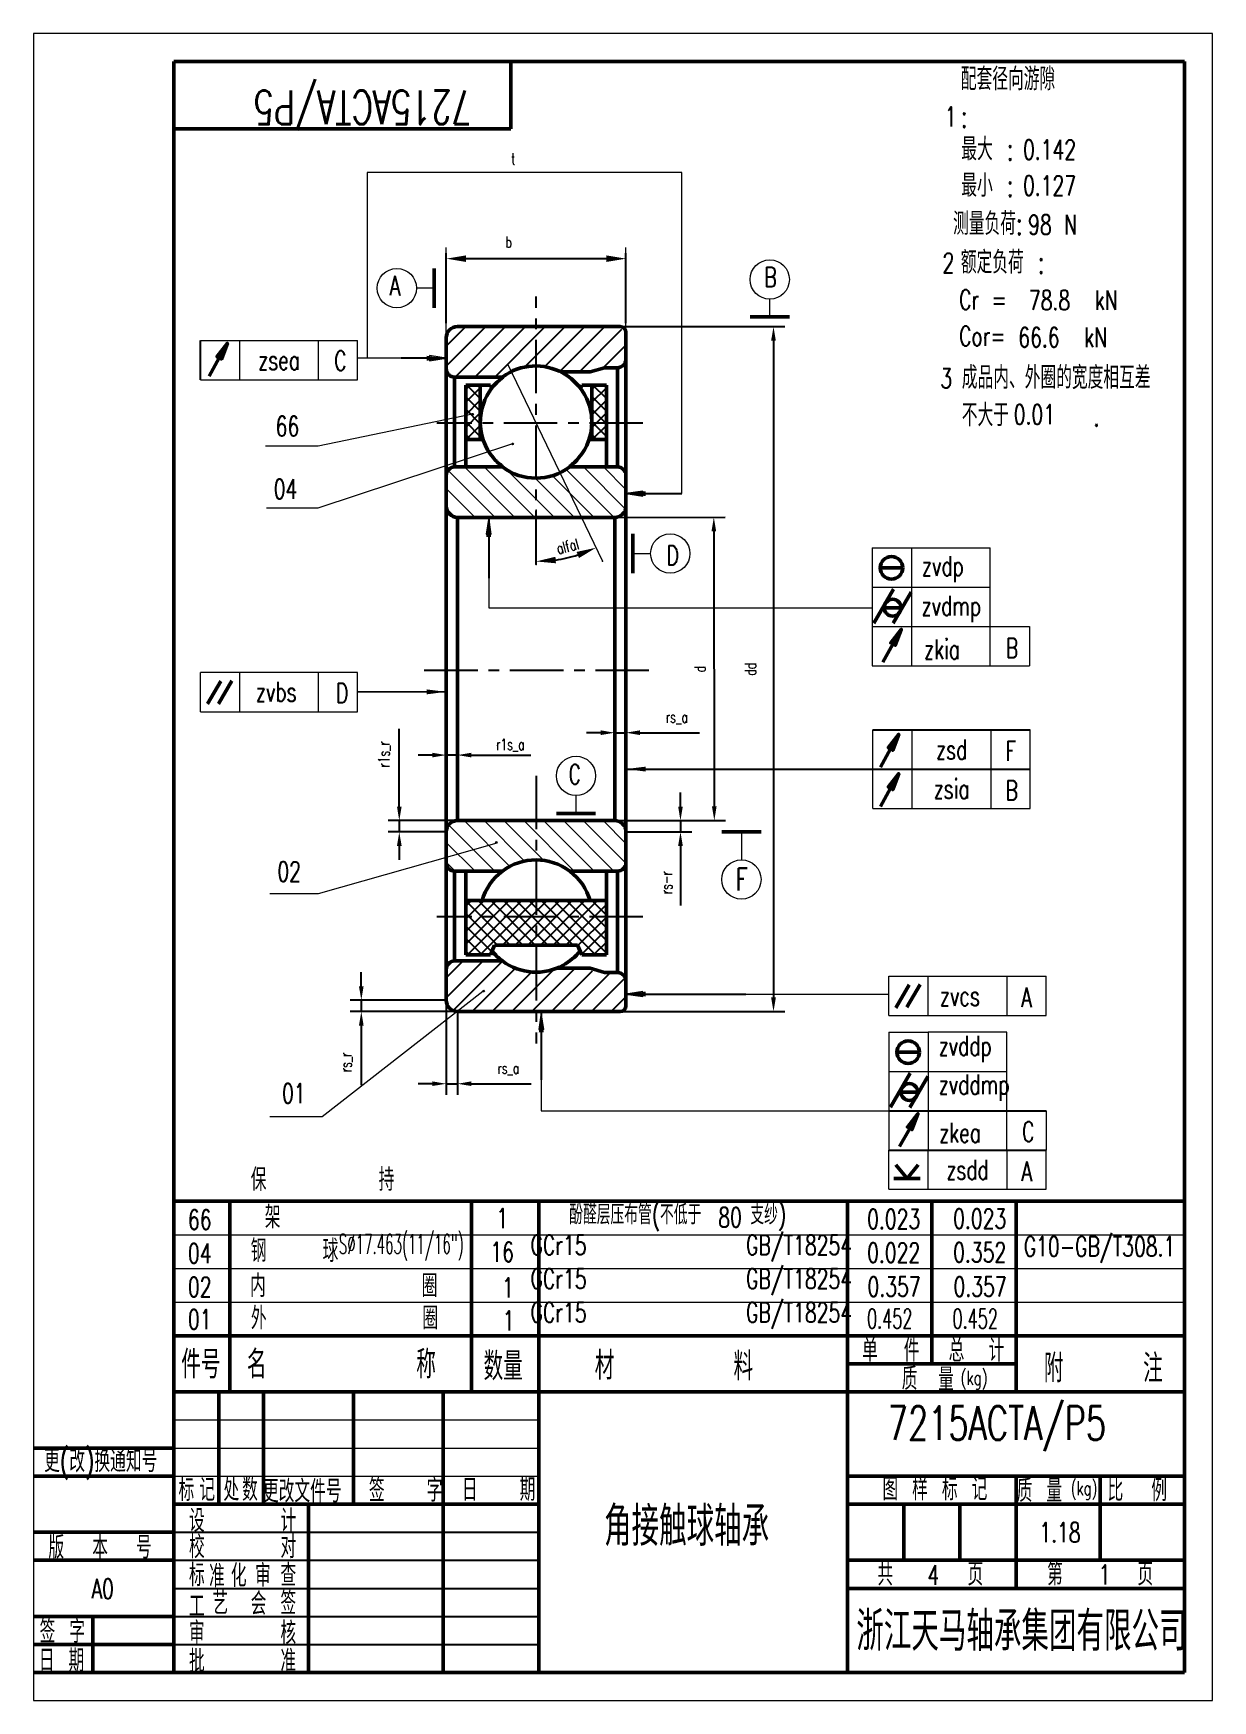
# Model space of a CAD drawing. Header units: millimetres. Extents: x 260 to 24115, y -110 to 18185.
# Drawn here: x 259.8 to 469.8, y -107.5 to 189.5 of the extents above; entities that cross this region are included whole.
import ezdxf
from ezdxf.enums import TextEntityAlignment as Align

# ---------------------------------------------------------------- set-up
doc = ezdxf.new("R2010")
doc.units = ezdxf.units.MM
doc.header["$LTSCALE"] = 0.3
doc.linetypes.add('CENTER', pattern=[50.8, 31.75, -6.35, 6.35, -6.35])
for name, color, linetype, lineweight in [('1', 7, 'Continuous', 50), ('2', 7, 'Continuous', 20), ('8', 7, 'Continuous', 20), ('90', 7, 'Continuous', 20), ('文字', 7, 'Continuous', 15), ('粗实线', 7, 'Continuous', 50), ('细实线', 7, 'Continuous', 20)]:
    doc.layers.add(name, color=color, linetype=linetype, lineweight=lineweight)
doc.layers.add('Bstart', color=7, linetype='Continuous')
doc.styles.add('HC_GBDIM', font='romans', dxfattribs={"width": 0.667, "bigfont": 'gbcbig'})
doc.styles.add('HZ', font='txt.shx', dxfattribs={"width": 0.7, "bigfont": 'HZTXT.shx'})
doc.styles.add('HZ 小', font='txt.shx', dxfattribs={"width": 0.7, "bigfont": 'hztxt.shx'})
doc.styles.get("Standard").update_dxf_attribs({"font": 'SimSun.ttf'})
doc.dimstyles.new('1.1水平线性1：1', dxfattribs={"dimtxt": 3.5, "dimasz": 3.5, "dimexe": 2, "dimexo": 0, "dimgap": 1, "dimtad": 1, "dimdec": 7, "dimdsep": 46, "dimtxsty": 'HZ 小', "dimcen": 0, "dimdle": 7, "dimclre": 256, "dimadec": 3, "dimazin": 2, "dimtfac": 0.514286, "dimtdec": 7, "dimtix": 1, "dimtmove": 0, "dimatfit": 3, "dimfxl": 1, "dimtolj": 1, "dimarcsym": 0})
doc.dimstyles.new('Annotative', dxfattribs={"dimscale": 0, "dimtxt": 2.5, "dimasz": 2.5, "dimexe": 1.25, "dimexo": 0.625, "dimtad": 1, "dimtxsty": 'Standard', "dimcen": 2.5, "dimadec": 0, "dimazin": 0, "dimtfac": 1, "dimtmove": 0, "dimatfit": 3, "dimfxl": 1, "dimarcsym": 0})
doc.dimstyles.new('HC_GBDIM', dxfattribs={"dimtxt": 3.5, "dimasz": 2.5, "dimexe": 2, "dimexo": 0, "dimgap": 1.5, "dimtad": 4, "dimdec": 1, "dimzin": 0, "dimdsep": 46, "dimtxsty": 'HC_GBDIM', "dimcen": 2.5, "dimclrt": 256, "dimadec": 0, "dimazin": 0, "dimtfac": 0.714286, "dimtdec": 1, "dimtmove": 0, "dimatfit": 3, "dimfxl": 1, "dimtzin": 0, "dimlwe": -1, "dimarcsym": 0})
doc.dimstyles.new('HC_GBDIM1', dxfattribs={"dimtxt": 2, "dimasz": 2.5, "dimexe": 2, "dimexo": 0, "dimgap": 1.5, "dimtad": 1, "dimdec": 1, "dimzin": 0, "dimdsep": 46, "dimtxsty": 'HZ', "dimcen": 2.5, "dimadec": 0, "dimazin": 0, "dimtfac": 0.714286, "dimtdec": 1, "dimtmove": 0, "dimatfit": 3, "dimfxl": 1, "dimtzin": 0, "dimlwd": -1, "dimlwe": -1, "dimarcsym": 0})

msp = doc.modelspace()

# ---------------------------------------------------------------- texts
at = {"color": 7, "style": 'HZ', "width": 0.7}
msp.add_text('A0', height=3.5, dxfattribs=at).set_placement((270.15229534, -89.29536029))
at = {"insert": (434.38634791, 123.39252225), "char_height": 3.5, "attachment_point": 1, "style": 'HZ'}
msp.add_mtext('0.01', dxfattribs=at)
at = {"char_height": 3.5, "style": 'HZ'}
for s, insert, width, attachment_point in [('{\\H1.000037x;酚醛层压布管(不低于    支纱)}', (374.54626993, -21.47137821), 77.3503249833, 5), ('GCr15             GB/T18254', (376.97676685, -29.24137821), 57.0348425197, 8), ('GCr15             GB/T18254', (376.97676685, -35.24137821), 57.0348425197, 8), ('GCr15             GB/T18254', (376.97676685, -41.24137821), 57.0348425197, 8)]:
    msp.add_mtext(s, dxfattribs=dict(at, insert=insert, width=width, attachment_point=attachment_point))
at = {"layer": '2', "style": 'HZ 小', "width": 0.7}
msp.add_text('80', height=3.5, dxfattribs=at).set_placement((381.77726994, -23.13954199))
at = {"layer": '2', "attachment_point": 7, "style": 'HZ'}
for s, insert, char_height, width in [('A', (323.26266094, 142.83684338), 3.5, 2.45), ('B', (389.97290811, 144.35086016), 3.5, 2.45), ('C', (313.37418086, 129.46541861), 3.5, 2.45), ('66', (302.94627641, 117.81151909), 3.5, 6.125), ('D', (372.53993163, 94.78404428), 3.5, 2.45), ('B', (432.96253664, 78.27175662), 3.5, 2.45), ('D', (313.69127351, 70.24896949), 3.5, 2.45), ('F', (432.92185066, 59.93061126), 3.5, 2.45), ('C', (355.12411149, 55.80326097), 3.5, 2.45), ('B', (432.92185066, 52.92714165), 3.5, 2.45), ('A', (435.73595707, 16.05584287), 3.5, 2.45), ('C', (435.87106318, -7.8681033), 3.5, 2.45), ('{\\Ftxt,hztxt|c134;A}', (435.74882432, -14.92592092), 3.5, 2.45), ('66', (287.3420585, -23.53142825), 3.5, 6.125), ('04', (287.3420585, -29.53142825), 3.5, 5.5125), ('02', (287.3420585, -35.53643242), 3.5, 5.5125), ('1', (343.26039942, -35.63446943), 3.5, 1.225), ('01', (287.3420585, -41.30910012), 3.5, 4.2875), ('1', (343.40039607, -41.50676195), 3.5, 1.225), ('名', (297.83529923, -50.08426991), 5, 3.844488189), ('件号', (286.14111535, -50.08426991), 5, 9.6732283465), ('称', (327.99398396, -50.08426991), 5, 4.5059055118), ('数量', (339.97339183, -50.4238386), 5, 9.7559055118), ('材', (359.76643669, -50.27088798), 5, 4.5472440945), ('料', (384.49329956, -50.4238386), 5, 4.5472440945), ('附', (439.7567554, -50.76340728), 5, 4.0511811024), ('注', (457.44064321, -50.76340728), 5, 4.6712598425), ('(kg)', (424.91894866, -52.04536209), 2.5, 7.875), ('{\\W0.688541;(kg)}', (444.54097484, -71.70765932), 2.5, 7.74608625), ('角接触球轴承', (361.43507918, -79.96631447), 7, 42.711023622), ('4', (419.00720508, -86.84463049), 3.5, 2.45), ('1', (449.49093682, -86.77972249), 3.5, 1.225)]:
    msp.add_mtext(s, dxfattribs=dict(at, insert=insert, char_height=char_height, width=width))
at = {"layer": '8', "color": 0, "linetype": 'Continuous', "style": 'HZ', "width": 0.7}
msp.add_text('F', height=4, dxfattribs=at).set_placement((384.89270251, 36.81994536))
at = {"layer": '90', "insert": (337.88153426, 181.33859752), "char_height": 6, "width": 9, "attachment_point": 7, "rotation": 180, "style": 'HZ'}
msp.add_mtext('7215ACTA/P5', dxfattribs=at)
at = {"layer": '90', "style": 'HZ'}
for s, insert, char_height, width, attachment_point in [('04', (302.60100525, 106.62362442), 3.5, 5.5125, 7), ('02', (303.26588282, 38.47467495), 3.5, 5.5125, 7), ('01', (304.08475876, -1.04676069), 3.5, 4.2875, 7), ('1', (343.30453087, -23.28538106), 3.5, 1.225, 8), ('0.023', (408.29221684, -23.43903164), 3.5, 14.0875, 7), ('0.023', (423.60683162, -23.37823881), 3.5, 14.0875, 7), ('{\\W0.5;S%%C17.463(11/16")}', (325.30413362, -29.05203735), 3.5, 45.325, 8), ('16', (343.30453087, -29.28538106), 3.5, 3.675, 8), ('0.022', (408.29221684, -29.43903164), 3.5, 14.0875, 7), ('0.352', (423.60683162, -29.37823881), 3.5, 9.8, 7), ('G10-GB/T308.1', (436.17106333, -29.48632741), 3.5, 9.8, 7), ('0.357', (408.36026814, -35.47823881), 3.5, 10.4125, 7), ('0.357', (423.67450626, -35.47823881), 3.5, 10.4125, 7), ('{\\W0.6;0.452}', (408.26558724, -41.17823881), 3.5, 10.4125, 7), ('{\\W0.6;0.452}', (423.49146493, -41.17823881), 3.5, 10.4125, 7), ('7215ACTA/P5', (411.95694035, -63.03133026), 6, 35.7, 7), ('1.18', (438.95304623, -79.26587752), 3.5, 9.8, 7), ('浙江天马轴承集团有限公司', (406.35950781, -98.59833673), 7, 71.3007874016, 7)]:
    msp.add_mtext(s, dxfattribs=dict(at, insert=insert, char_height=char_height, width=width, attachment_point=attachment_point))
at = {"layer": 'Bstart', "style": 'HZ'}
for s, insert, char_height, width, attachment_point in [('{\\Ftxt,hztxt|c0;t}', (344.89725873, 166.18941054), 2, 5.5125, 7), ('{\\Ftxt,hztxt|c0;b}', (343.88890267, 151.35176097), 2, 5.5125, 7), ('zsea', (303.55690484, 131.33395702), 3.5, 14, 5), ('zvdp', (418.03163853, 91.7472), 3.5, 12.25, 7), ('zvdmp', (417.97254693, 84.654), 3.5, 12.25, 7), ('zkia', (418.42051665, 78.07886958), 3.5, 13.475, 7), ('zvbs', (299.43463717, 70.50229786), 3.5, 13.475, 7), ('zsd', (423.32331785, 61.96376319), 3.5, 14, 5), ('zsia', (423.32331785, 54.96029358), 3.5, 14, 5), ('zvcs', (421.22771224, 16.31146655), 3.5, 13.475, 7), ('zvddp', (421.00658424, 6.27756309), 3.5, 13.475, 7), ('zvddmp', (421.03081096, -0.62274448), 3.5, 13.475, 7), ('zkea', (421.09971793, -8.0448317), 3.5, 9.8, 7), ('zsdd', (426.15029152, -12.89276899), 3.5, 14, 5)]:
    msp.add_mtext(s, dxfattribs=dict(at, insert=insert, char_height=char_height, width=width, attachment_point=attachment_point))
at = {"layer": '文字', "style": 'HZ', "width": 0.7}
for s, p in [('更(改)换通知号', (271.80448474, -65.04928638)), ('版  本  号 ', (272.93623848, -79.97137909)), ('签 字', (264.97188498, -94.97137909)), ('日 期', (264.82611759, -100.15967632))]:
    msp.add_text(s, height=4, dxfattribs=at).set_placement(p, align=Align.MIDDLE)
at = {"layer": '文字', "color": 1, "attachment_point": 7, "style": 'HZ'}
for s, insert, char_height, width in [('配套径向游隙 :', (424.9744831, 172.73155384), 4, 18.5527559055), ('1', (422.11444223, 172.9369159), 3.5, 1.225), ('最大 :', (425.05436015, 166.89388589), 4, 10.1527559055), ('0.142', (436.04012942, 167.06096487), 3.5, 11.6375), ('最小 :', (425.05436015, 160.41769541), 4, 10.1527559055), ('0.127', (436.04012942, 160.66680834), 3.5, 14.0875), ('测量负荷:', (423.58606325, 153.62563218), 4, 18.6188976378), ('98 N', (436.95388899, 153.71368559), 3.5, 14.0875), ('2', (421.71444223, 146.8844107), 3.5, 2.45), ('额定负荷 :', (424.9744831, 146.71853324), 4, 18.6188976378), ('Cr =', (424.65471126, 140.3374642), 3.5, 11.6519685039), ('   78.8  kN', (430.5336001, 140.25000195), 3.5, 26.4098425197), ('Cor=', (424.65471126, 133.86127373), 3.5, 13.475), ('66.6  kN', (435.198581, 133.64575969), 3.5, 20.8539370079), ('3', (421.3112154, 126.32374185), 3.5, 2.45)]:
    msp.add_mtext(s, dxfattribs=dict(at, insert=insert, char_height=char_height, width=width))
at = {"layer": '文字', "char_height": 4, "style": 'HZ'}
for s, insert, width, attachment_point in [('成品内、外圈的宽度相互差\\P不大于      .', (425.14775454, 119.53724505), 38.0906398386, 7), ('保        持         架', (298.52584154, -23.33483586), 43.7858267717, 7), ('钢    球', (298.52584154, -29.33483586), 16.1716535433, 7), ('内', (298.40574722, -35.5721765), 2.7448818898, 7), ('圈', (328.96975026, -35.5721765), 2.9433070866, 7), ('外', (298.55586511, -41.3448442), 3.5385826772, 7), ('圈', (329.08984458, -41.3448442), 2.9433070866, 7), ('单', (407.39133764, -47.09310409), 3.737007874, 7), ('件', (414.80716156, -47.09310409), 3.6377952756, 7), ('总', (422.79343348, -47.09310409), 3.2409448819, 7), ('计', (429.9240334, -47.09310409), 3.505511811, 7), ('质', (414.44481381, -52.1235026), 3.3732283465, 7), ('量', (420.9258127, -52.23073482), 3.5385826772, 7), ('标', (285.66073809, -71.91370021), 3.8692913386, 7), ('记', (289.36865005, -71.91370021), 3.3732283465, 7), ('处', (293.6620218, -71.91370021), 3.505511811, 7), ('数', (296.97962724, -71.91370021), 3.6708661417, 7), ('更改文件号', (300.69843131, -72.18450581), 20.305511811, 7), ('签   字', (319.56730348, -72.01583345), 13.8897637795, 7), ('日   期', (336.11589573, -71.91370021), 13.1952755906, 7), ('图 样 标 记', (420.34904196, -69.79199508), 22.0913385827, 5), ('质 量', (434.91128229, -72.08573976), 9.788976378, 7), ('比  例', (451.09623838, -71.95845977), 11.5748031496, 7), ('比  例', (451.09623838, -71.95845977), 11.5748031496, 7), ('设   ', (288.92233801, -75.42074763), 3.9023622047, 5), (' 计', (303.96288505, -75.42074763), 5.9527559055, 5), ('校   ', (288.92233801, -80.10029544), 3.968503937, 5), (' 对', (303.96288505, -80.10029544), 6.0850393701, 5), ('标   ', (288.92233801, -85.10029544), 4.0346456693, 5), ('准', (292.50609803, -85.28926032), 3.4393700787, 5), ('化', (296.377218, -85.2012492), 3.4393700787, 5), ('审', (300.69232934, -85.19339082), 3.1748031496, 5), (' 查', (303.96288505, -85.10029544), 5.9527559055, 5), ('共', (411.51773724, -84.97257444), 3.6047244094, 5), ('页', (427.55389536, -84.97724962), 3.1086614173, 5), ('第', (441.73506426, -84.95339034), 3.5385826772, 5), ('页', (457.82172528, -84.95280806), 3.1086614173, 5), ('工   ', (288.92233801, -90.6613479), 3.7700787402, 5), ('艺', (293.09382961, -90.12896003), 3.1086614173, 5), ('会', (299.91610609, -90.19339082), 3.7700787402, 5), (' 签', (303.96288505, -90.10029544), 5.9858267717, 5), ('审   ', (288.92233801, -95.42074763), 3.7039370079, 5), (' 核', (303.96288505, -95.42074763), 5.9858267717, 5), ('批   ', (288.92233801, -100.42074763), 3.8362204724, 5), (' 准', (303.96288505, -100.42074763), 5.9527559055, 5)]:
    msp.add_mtext(s, dxfattribs=dict(at, insert=insert, width=width, attachment_point=attachment_point))

# ---------------------------------------------------------------- blocks, each defined once
blk = doc.blocks.new('BLK', base_point=(1, 0))
for points in [[(0, 0), (1, 0), (0, 0.15), (0, -0.15), (1, 0)], [(0, 0.07), (0.5, 0), (0, -0.07)]]:
    blk.add_lwpolyline(points)
blk = doc.blocks.new('JZ')
at = {"layer": '1'}
blk.add_line((0.27, 0.13), (7.27, 0.13), dxfattribs=at)
at = {"layer": '2'}
blk.add_line((3.77, 0.13), (3.77, 3.3), dxfattribs=at)
blk.add_circle((3.77, 6.8), 3.5, dxfattribs=at)
blk = doc.blocks.new('*X3')
at = {"color": 0}
for p, q in [((205.21, 109.45), (196.82, 117.85)), ((208.75, 109.45), (199.75, 118.45)), ((212.29, 109.45), (203.29, 118.45)), ((215.82, 109.45), (207.43, 117.84)), ((219.36, 109.45), (212.36, 116.45)), ((222.89, 109.45), (215.45, 116.89)), ((226.43, 109.45), (217.87, 118)), ((228.46, 110.95), (220.96, 118.45)), ((228.52, 114.43), (224.5, 118.45)), ((201.68, 109.45), (196.52, 114.61)), ((198.1, 109.49), (196.56, 111.03))]:
    blk.add_line(p, q, dxfattribs=at)
blk = doc.blocks.new('*X4')
at = {"color": 0}
for p, q in [((207.87, 57.3), (199.72, 65.45)), ((210.47, 58.23), (203.25, 65.45)), ((213.88, 58.35), (206.79, 65.45)), ((219.32, 56.45), (210.32, 65.45)), ((222.86, 56.45), (213.86, 65.45)), ((226.39, 56.45), (217.39, 65.45)), ((228.52, 57.86), (220.93, 65.45)), ((228.52, 61.39), (224.47, 65.45)), ((205.18, 56.45), (196.95, 64.68)), ((201.65, 56.45), (196.52, 61.57)), ((198.11, 56.45), (196.52, 58.04))]:
    blk.add_line(p, q, dxfattribs=at)
blk = doc.blocks.new('*D24')
at = {"layer": 'Bstart', "color": 0, "linetype": 'Continuous', "lineweight": -2, "transparency": 16777216}
blk.add_arc((349.33, 120.07), 24.61, 278.1564, 287.5517, dxfattribs=at)
at = {"layer": 'Bstart', "color": 0, "transparency": 16777216}
for points in [[(352.78, 96.29), (352.86, 95.13), (349.33, 95.46)], [(356.97, 96.06), (356.54, 97.15), (360.01, 97.9)]]:
    blk.add_solid(points, dxfattribs=at)
at = {"layer": 'Defpoints', "color": 0, "transparency": 16777216}
for p in [(344.29, 130.55), (349.33, 103.29), (353, 95.73), (361.15, 95.52), (349.33, 94.93)]:
    blk.add_point(p, dxfattribs=at)
at = {"layer": 'Bstart', "color": 0, "transparency": 16777216, "insert": (354.93, 98.16), "char_height": 2, "attachment_point": 5, "rotation": 14.3415, "style": 'HZ'}
blk.add_mtext('{\\Ftxt,hztxt|c134;alfal}', dxfattribs=at)
blk = doc.blocks.new('*X5')
at = {"linetype": 'Continuous'}
blk.add_hatch(color=256, dxfattribs=at).paths.add_polyline_path([(18363.99, -2403.84), (18360.49, -2404.29), (18360.49, -2403.41)], flags=0)
blk.add_line((18363.99, -2403.84), (18348.21, -2403.9), dxfattribs=at)
blk.add_line((18348.21, -2403.9), (18348.21, -2403.9))
blk = doc.blocks.new('*X6')
at = {"linetype": 'Continuous'}
blk.add_hatch(color=256, dxfattribs=at).paths.add_polyline_path([(18395.99, -2417.6), (18399.49, -2417.17), (18399.49, -2418.04)], flags=0)
blk.add_line((18395.99, -2417.6), (18439.98, -2417.6), dxfattribs=at)
blk.add_line((18439.98, -2417.6), (18439.98, -2417.6))
blk = doc.blocks.new('*X7')
at = {"linetype": 'Continuous'}
blk.add_hatch(color=256, dxfattribs=at).paths.add_polyline_path([(18380.91, -2461.01), (18381.34, -2464.51), (18380.47, -2464.51)], flags=0)
blk.add_line((18380.91, -2461.01), (18380.91, -2472.97), dxfattribs=at)
blk.add_line((18380.91, -2472.97), (18380.91, -2472.97))
blk = doc.blocks.new('*X8')
at = {"linetype": 'Continuous'}
blk.add_hatch(color=256, dxfattribs=at).paths.add_polyline_path([(18363.99, -2344.43), (18360.49, -2344.86), (18360.49, -2343.98)], flags=0)
blk.add_line((18363.99, -2344.43), (18355.97, -2344.41), dxfattribs=at)
blk.add_line((18355.97, -2344.41), (18355.97, -2344.41))
blk = doc.blocks.new('*X9')
at = {"linetype": 'Continuous'}
blk.add_hatch(color=256, dxfattribs=at).paths.add_polyline_path([(18371.55, -2372.78), (18371.99, -2376.28), (18371.11, -2376.28)], flags=0)
blk.add_line((18371.55, -2372.78), (18371.55, -2383.58), dxfattribs=at)
blk.add_line((18371.55, -2383.58), (18371.55, -2383.58))
blk = doc.blocks.new('*X10')
at = {"linetype": 'Continuous'}
blk.add_hatch(color=256, dxfattribs=at).paths.add_polyline_path([(18395.99, -2368.53), (18399.49, -2368.1), (18399.49, -2368.97)], flags=0)
blk.add_line((18395.99, -2368.53), (18405.92, -2368.53), dxfattribs=at)
blk.add_line((18405.92, -2368.53), (18405.92, -2368.53))
blk = doc.blocks.new('*X11')
at = {"linetype": 'Continuous'}
blk.add_hatch(color=256, dxfattribs=at).paths.add_polyline_path([(18395.99, -2342.61), (18399.49, -2342.18), (18399.49, -2343.05)], flags=0)
blk.add_line((18395.99, -2342.61), (18417.35, -2342.61), dxfattribs=at)
blk.add_line((18417.35, -2342.61), (18417.35, -2342.61))
blk = doc.blocks.new('*D40')
at = {"layer": 'Bstart', "color": 0, "transparency": 16777216}
for p, q in [((363.24, 103.29), (382.98, 103.33)), ((363.33, 49.29), (383.07, 49.33))]:
    blk.add_line(p, q, dxfattribs=at)
at = {"layer": 'Bstart', "color": 0, "lineweight": -2, "transparency": 16777216}
blk.add_line((380.98, 100.82), (381.07, 51.82), dxfattribs=at)
at = {"layer": 'Bstart', "color": 0, "transparency": 16777216}
for points in [[(381.4, 100.82), (380.57, 100.82), (380.98, 103.32)], [(381.48, 51.82), (380.65, 51.82), (381.07, 49.32)]]:
    blk.add_solid(points, dxfattribs=at)
at = {"layer": 'Defpoints', "color": 0, "transparency": 16777216}
for p in [(363.24, 103.29), (363.33, 49.29), (381.07, 49.32)]:
    blk.add_point(p, dxfattribs=at)
at = {"layer": 'Bstart', "transparency": 16777216, "insert": (378.52, 76.32), "char_height": 2, "attachment_point": 5, "rotation": 90.0976, "style": 'HZ'}
blk.add_mtext('d', dxfattribs=at)
blk = doc.blocks.new('*D41')
at = {"layer": 'Bstart', "color": 0, "transparency": 16777216}
for p, q in [((364.33, 137.29), (393.61, 137.29)), ((364.33, 15.29), (393.61, 15.29))]:
    blk.add_line(p, q, dxfattribs=at)
at = {"layer": 'Bstart', "color": 0, "lineweight": -2, "transparency": 16777216}
blk.add_line((391.61, 134.79), (391.61, 17.79), dxfattribs=at)
at = {"layer": 'Bstart', "color": 0, "transparency": 16777216}
for points in [[(392.03, 134.79), (391.19, 134.79), (391.61, 137.29)], [(391.19, 17.79), (392.03, 17.79), (391.61, 15.29)]]:
    blk.add_solid(points, dxfattribs=at)
at = {"layer": 'Defpoints', "color": 0, "transparency": 16777216}
for p in [(364.33, 137.29), (364.33, 15.29), (391.61, 15.29)]:
    blk.add_point(p, dxfattribs=at)
at = {"layer": 'Bstart', "transparency": 16777216, "insert": (387.53, 76.29), "char_height": 2, "attachment_point": 5, "rotation": 90, "style": 'HZ'}
blk.add_mtext('dd', dxfattribs=at)
blk = doc.blocks.new('*D42')
at = {"layer": 'Bstart', "color": 0, "lineweight": -2, "transparency": 16777216}
for p, q in [((330.83, 60.96), (328.33, 60.96)), ((333.33, 61.59), (333.33, 62.21)), ((335.33, 60.96), (333.33, 60.96)), ((335.33, 61.59), (335.33, 62.21)), ((337.83, 60.96), (348.41, 60.96))]:
    blk.add_line(p, q, dxfattribs=at)
at = {"layer": 'Bstart', "color": 0, "transparency": 16777216}
for points in [[(330.83, 60.55), (330.83, 61.38), (333.33, 60.96)], [(337.83, 61.38), (337.83, 60.55), (335.33, 60.96)]]:
    blk.add_solid(points, dxfattribs=at)
at = {"layer": 'Defpoints', "color": 0, "transparency": 16777216}
for p in [(333.33, 60.96), (333.33, 60.96), (335.33, 60.96)]:
    blk.add_point(p, dxfattribs=at)
at = {"layer": 'Bstart', "color": 0, "transparency": 16777216, "insert": (344.75, 62.76), "char_height": 2, "attachment_point": 5, "style": 'HZ'}
blk.add_mtext('{\\Ftxt,hztxt|c134;r1s_a}', dxfattribs=at)
blk = doc.blocks.new('*D43')
at = {"layer": 'Bstart', "color": 0, "transparency": 16777216}
for p, q in [((324.97, 51.79), (324.97, 65.63)), ((335.33, 49.29), (322.97, 49.29)), ((324.97, 49.29), (324.97, 47.29)), ((333.33, 47.29), (322.97, 47.29)), ((324.97, 44.79), (324.97, 42.29))]:
    blk.add_line(p, q, dxfattribs=at)
for points in [[(324.56, 51.79), (325.39, 51.79), (324.97, 49.29)], [(325.39, 44.79), (324.56, 44.79), (324.97, 47.29)]]:
    blk.add_solid(points, dxfattribs=at)
at = {"layer": 'Defpoints', "color": 0, "transparency": 16777216}
for p in [(335.33, 49.29), (324.97, 47.29), (333.33, 47.29)]:
    blk.add_point(p, dxfattribs=at)
at = {"layer": 'Bstart', "color": 0, "transparency": 16777216, "insert": (322.31, 61.1), "char_height": 2, "attachment_point": 5, "rotation": 90, "style": 'HZ'}
blk.add_mtext('{\\Ftxt,hztxt|c134;r1s_r}', dxfattribs=at)
blk = doc.blocks.new('*D44')
at = {"layer": 'Bstart', "color": 0, "transparency": 16777216}
for p, q in [((333.33, 17.29), (333.33, 0.42)), ((335.33, 15.29), (335.33, 0.42)), ((330.83, 2.42), (328.33, 2.42)), ((333.33, 2.42), (335.33, 2.42)), ((337.83, 2.42), (348.46, 2.42))]:
    blk.add_line(p, q, dxfattribs=at)
for points in [[(330.83, 2.01), (330.83, 2.84), (333.33, 2.42)], [(337.83, 2.84), (337.83, 2.01), (335.33, 2.42)]]:
    blk.add_solid(points, dxfattribs=at)
at = {"layer": 'Defpoints', "color": 0, "transparency": 16777216}
for p in [(333.33, 17.29), (335.33, 15.29), (335.33, 2.42)]:
    blk.add_point(p, dxfattribs=at)
at = {"layer": 'Bstart', "color": 0, "transparency": 16777216, "insert": (344.4, 5.09), "char_height": 2, "attachment_point": 5, "style": 'HZ'}
blk.add_mtext('{\\Ftxt,hztxt|c134;rs_a}', dxfattribs=at)
blk = doc.blocks.new('*D45')
at = {"layer": 'Bstart', "color": 0, "transparency": 16777216}
for p, q in [((318.21, 19.79), (318.21, 22.29)), ((333.33, 17.29), (316.21, 17.29)), ((335.32, 15.29), (316.21, 15.29)), ((318.21, 17.29), (318.21, 15.29)), ((318.21, 12.79), (318.21, 2.16))]:
    blk.add_line(p, q, dxfattribs=at)
for points in [[(317.79, 19.79), (318.62, 19.79), (318.21, 17.29)], [(318.62, 12.79), (317.79, 12.79), (318.21, 15.29)]]:
    blk.add_solid(points, dxfattribs=at)
at = {"layer": 'Defpoints', "color": 0, "transparency": 16777216}
for p in [(318.21, 15.29), (333.33, 17.29), (335.32, 15.29)]:
    blk.add_point(p, dxfattribs=at)
at = {"layer": 'Bstart', "color": 0, "transparency": 16777216, "insert": (315.54, 6.23), "char_height": 2, "attachment_point": 5, "rotation": 90, "style": 'HZ'}
blk.add_mtext('{\\Ftxt,hztxt|c134;rs_r}', dxfattribs=at)
blk = doc.blocks.new('*D46')
at = {"layer": 'Bstart', "color": 0, "transparency": 16777216}
for p, q in [((360.83, 64.95), (358.33, 64.95)), ((363.33, 64.95), (363.33, 62.95)), ((363.33, 64.95), (365.33, 64.95)), ((365.33, 64.95), (365.33, 62.95)), ((367.83, 64.95), (378.46, 64.95))]:
    blk.add_line(p, q, dxfattribs=at)
for points in [[(360.83, 64.53), (360.83, 65.37), (363.33, 64.95)], [(367.83, 65.37), (367.83, 64.53), (365.33, 64.95)]]:
    blk.add_solid(points, dxfattribs=at)
at = {"layer": 'Defpoints', "color": 0, "transparency": 16777216}
for p in [(363.33, 64.95), (365.33, 64.95), (365.33, 64.95)]:
    blk.add_point(p, dxfattribs=at)
at = {"layer": 'Bstart', "color": 0, "transparency": 16777216, "insert": (374.4, 67.62), "char_height": 2, "attachment_point": 5, "style": 'HZ'}
blk.add_mtext('{\\Ftxt,hztxt|c134;rs_a}', dxfattribs=at)
blk = doc.blocks.new('*D47')
at = {"layer": 'Bstart', "color": 0, "transparency": 16777216}
for p, q in [((375.04, 51.79), (375.04, 54.29)), ((363.33, 49.29), (377.04, 49.29)), ((375.04, 49.29), (375.04, 47.29)), ((365.33, 47.29), (377.04, 47.29)), ((375.04, 44.79), (375.04, 34.16))]:
    blk.add_line(p, q, dxfattribs=at)
for points in [[(374.63, 51.79), (375.46, 51.79), (375.04, 49.29)], [(375.46, 44.79), (374.63, 44.79), (375.04, 47.29)]]:
    blk.add_solid(points, dxfattribs=at)
at = {"layer": 'Defpoints', "color": 0, "transparency": 16777216}
for p in [(363.33, 49.29), (365.33, 47.29), (375.04, 47.29)]:
    blk.add_point(p, dxfattribs=at)
at = {"layer": 'Bstart', "color": 0, "transparency": 16777216, "insert": (372.54, 38.23), "char_height": 2, "attachment_point": 5, "rotation": 90, "style": 'HZ'}
blk.add_mtext('{\\Ftxt,hztxt|c134;rs-r}', dxfattribs=at)

# ---------------------------------------------------------------- dimensions: what is measured, and where the dimension line sits
at = {"layer": 'Bstart'}
for base, p1, p2, angle, text, dimstyle, override, picture, middle, dimtype in [((391.60840466, 15.29243867), (364.3313085, 137.29243867), (364.3313085, 15.29243867), 90, 'dd', 'HC_GBDIM', {"dimtxt": 2, "dimtxsty": 'HZ', "dimtmove": 2}, '*D41', (387.52979483, 76.29243867), 160), ((381.07020609, 49.32264713), (363.23934917, 103.29243867), (363.3313085, 49.29243867), 270.0975717884, 'd', 'HC_GBDIM', {"dimtxt": 2, "dimasz": 2.5, "dimtxsty": 'HZ'}, '*D40', (381.02421555, 76.32903424), 161), ((324.97334152, 47.29243867), (335.3313085, 49.29243867), (333.3313085, 47.29243867), 90, '{\\Ftxt,hztxt|c134;r1s_r}', 'HC_GBDIM1', {"dimtxt": 2, "dimtxsty": 'HZ'}, '*D43', (324.97334152, 61.100772), 160)]:
    dim = msp.add_linear_dim(base=base, p1=p1, p2=p2, angle=angle, text=text, dimstyle=dimstyle, override=override, dxfattribs=at)
    dim.commit()
    dim.dimension.update_dxf_attribs({"geometry": picture, "text_midpoint": middle, "dimtype": dimtype})
dim = msp.add_angular_dim_2l(base=(352.99792145, 95.73435078), line1=((349.3313085, 103.29243867), (349.3313085, 94.93098099)), line2=((344.28615301, 130.54603602), (361.14831715, 95.52162164)), text='{\\Ftxt,hztxt|c134;alfal}', dimstyle='1.1水平线性1：1', override={"dimtxt": 2, "dimtxsty": 'HZ'}, dxfattribs=at)
dim.commit()
dim.dimension.update_dxf_attribs({"geometry": '*D24', "text_midpoint": (355.42648636, 96.22647947), "dimtype": 162})
for base, p1, p2, angle, text, picture, middle in [((365.3313085, 64.94889434), (363.3313085, 64.94889434), (365.3313085, 64.94889434), 180, '{\\Ftxt,hztxt|c134;rs_a}', '*D46', (374.39797517, 67.61556101)), ((375.04488617, 47.29243867), (363.3313085, 49.29243867), (365.3313085, 47.29243867), 90, '{\\Ftxt,hztxt|c134;rs-r}', '*D47', (372.54488617, 38.225772)), ((318.20777251, 15.29249144), (333.3313085, 17.29243867), (335.3167799, 15.29249144), 90, '{\\Ftxt,hztxt|c134;rs_r}', '*D45', (315.54110584, 6.22582477))]:
    dim = msp.add_linear_dim(base=base, p1=p1, p2=p2, angle=angle, text=text, dimstyle='HC_GBDIM1', override={"dimtxt": 2, "dimtxsty": 'HZ'}, dxfattribs=at)
    dim.commit()
    dim.dimension.update_dxf_attribs({"geometry": picture, "text_midpoint": middle})
dim = msp.add_linear_dim(base=(333.3313085, 60.96463775), p1=(335.3313085, 60.96463775), p2=(333.3313085, 60.96463775), text='{\\Ftxt,hztxt|c134;r1s_a}', dimstyle='Annotative', override={"dimscale": 0, "dimtxt": 2, "dimtxsty": 'HZ'}, dxfattribs=at)
dim.commit()
dim.dimension.update_dxf_attribs({"geometry": '*D42', "text_midpoint": (344.74797517, 60.96463775), "dimtype": 160})
dim = msp.add_linear_dim(base=(335.3313085, 2.42171567), p1=(333.3313085, 17.29243867), p2=(335.3313085, 15.29243867), text='{\\Ftxt,hztxt|c134;rs_a}', dimstyle='HC_GBDIM1', override={"dimtxt": 2, "dimtxsty": 'HZ'}, dxfattribs=at)
dim.commit()
dim.dimension.update_dxf_attribs({"geometry": '*D44', "text_midpoint": (344.39797517, 5.08838233)})

# ---------------------------------------------------------------- hatches: boundary and pattern name
for points in [[(336.8313085, 149.97546403), (336.8313085, 148.80879736), (333.3313085, 149.39213069)], [(361.8313085, 149.97546403), (361.8313085, 148.80879736), (365.3313085, 149.39213069)]]:
    msp.add_hatch(color=256).paths.add_polyline_path(points, flags=0)
h = msp.add_hatch()
h.set_pattern_fill('ANSI37', color=256, scale=0.5, style=2)
h.set_pattern_definition([(45, (-27.5186, -355.004), (-1.122532, 1.122532), []), (135, (-27.5186, -355.004), (-1.122532, -1.122532), [])])
h.paths.add_polyline_path([(339.40063134, 120.06673958, -0.001660877), (339.39935107, 120.13271855, -0.0040200336), (339.39806689, 120.29243867, -0.0039172597), (339.39928625, 120.44807585), (339.39796975, 126.85300606), (336.81462438, 126.85300606), (336.81462438, 126.01328809), (336.81512434, 121.43501374), (337.87182347, 121.65307324, -1.1073029783), (338.16872817, 121.68338836, -0.9030951958), (337.87182347, 121.65307324), (336.81462438, 121.43491057), (336.81512434, 120.06673958), (339.39936463, 120.06673958)], is_closed=False)
h.paths.add_polyline_path([(336.81512434, 120.06673958), (336.81512434, 117.17610127), (339.39995878, 117.17610127), (339.39936463, 120.06673958), (336.81512434, 120.06673958)])
h.paths.add_polyline_path([(359.2623419, 120.50187735, -0.0052715959), (359.26229885, 120.29243913), (359.26225497, 120.07891746), (359.26225246, 120.06673958), (361.84699271, 120.06673958), (361.84699271, 126.85300606), (359.26364734, 126.85300606), (359.2623419, 120.50187735, -0.0052715959)])
h.paths.add_polyline_path([(359.26225246, 120.06673958), (359.26165831, 117.17610127), (361.84699271, 117.17610127), (361.84699271, 120.06673958), (359.26225246, 120.06673958)])
h.paths.add_polyline_path([(336.81512434, 32.14289164), (349.3313085, 32.14289164), (349.3313085, 35.03352995), (339.71432256, 35.03352995), (336.81462438, 35.03352995), (336.81462438, 32.14289164)], is_closed=False)
h.paths.add_polyline_path([(358.66821404, 35.03352995), (349.3313085, 35.03352995), (349.3313085, 32.14289164), (361.84699271, 32.14289164), (361.84699271, 35.03352995), (358.94829444, 35.03352995), (358.66821404, 35.03352995)])
h.paths.add_polyline_path([(336.81462438, 25.35662516), (341.21089159, 25.35662516), (341.50937969, 26.06207514), (341.95757236, 27.12133852), (349.3313085, 27.12133852), (349.3313085, 32.14289164), (336.81462438, 32.14289164), (336.81462438, 25.35662516)])
h.paths.add_polyline_path([(349.3313085, 32.14289164), (349.3313085, 27.12133852), (356.70504464, 27.12133852), (357.15323731, 26.06207514), (357.45172541, 25.35662516), (361.84699271, 25.35662516), (361.84699271, 32.14289164), (349.3313085, 32.14289164)])

# ---------------------------------------------------------------- linework, layer by layer
for p, q in [((333.3313085, 137.89616215), (333.3313085, 150.39213069)), ((336.8313085, 149.39213069), (361.8313085, 149.39213069)), ((365.3313085, 137.89616215), (365.3313085, 150.39213069)), ((289.55690484, 127.83395702), (289.55690484, 134.83395702)), ((409.32331785, 65.47185895), (437.32331785, 65.47185895)), ((409.32331785, 58.46838934), (437.32331785, 58.46838934)), ((412.15029152, -2.38467323), (440.15029152, -2.38467323)), ((412.15029152, -9.38467323), (440.15029152, -9.38467323)), ((284.81043689, -77.47137821), (349.81038951, -77.47137821)), ((284.81043689, -82.47137821), (349.81038951, -82.47137821)), ((284.81043689, -87.47137821), (349.81038951, -87.47137821)), ((284.81043689, -92.47137821), (349.81038951, -92.47137821)), ((284.81043689, -97.47137821), (349.81038951, -97.47137821))]:
    msp.add_line(p, q)
at = {"linetype": 'CENTER'}
for p, q in [((349.3313085, 94.93098099), (349.3313085, 142.63654881)), ((368.35520342, 120.06673958), (331.63688494, 120.06673958)), ((329.42094976, 76.10481561), (370.12469725, 76.10481561)), ((349.3313085, 57.27865023), (349.3313085, 9.57308241)), ((368.35520342, 32.14289164), (331.63688494, 32.14289164))]:
    msp.add_line(p, q, dxfattribs=at)
at = {"color": 0}
for p, q in [((333.3313085, 130.26005277), (340.36369439, 137.29243867)), ((333.3313085, 133.79558668), (336.82816049, 137.29243867)), ((334.8992929, 128.29250326), (343.8992283, 137.29243867)), ((338.43818936, 128.29586581), (347.43476221, 137.29243867)), ((341.97708581, 128.29922837), (350.97029611, 137.29243867)), ((347.29665057, 130.08325922), (354.50583002, 137.29243867)), ((350.91514104, 130.16621578), (358.04136392, 137.29243867)), ((353.61359975, 129.32914059), (361.57689783, 137.29243867)), ((357.04290242, 129.22290935), (364.6318429, 136.81184983)), ((361.2464076, 129.89088063), (365.3313085, 133.97578152)), ((333.3313085, 21.26510341), (336.35719391, 24.29098882)), ((333.3313085, 17.7295695), (339.88937165, 24.28763265)), ((334.57729184, 15.44001893), (343.42154939, 24.28427648)), ((337.96524548, 15.29243867), (345.66254738, 22.98974057)), ((341.50077938, 15.29243867), (348.53271775, 22.32437703)), ((345.03631329, 15.29243867), (352.57805602, 22.8341814)), ((348.5718472, 15.29243867), (356.39962884, 23.12022031)), ((352.1073811, 15.29243867), (359.37686635, 22.56192392)), ((355.64291501, 15.29243867), (362.58566432, 22.23518798)), ((359.17844891, 15.29243867), (365.20061173, 21.31460148)), ((362.71398282, 15.29243867), (365.3313085, 17.90976435))]:
    msp.add_line(p, q, dxfattribs=at)
at = {"linetype": 'Continuous'}
for p, q in [((333.3313085, 88.92627516), (333.3313085, 83.75670838)), ((335.3313085, 87.80533036), (335.3313085, 83.75670838)), ((362.71398282, 15.29243867), (380.81690608, 15.29243867))]:
    msp.add_line(p, q, dxfattribs=at)
at = {"layer": '1'}
for p, q in [((464.81043689, 184.52862179), (284.81043689, 184.52862179)), ((284.81043689, 184.52862179), (284.81043689, -102.47137821)), ((344.81043689, 172.52862179), (344.81043689, 184.52862179)), ((464.81043689, -102.47137821), (464.81043689, 184.52862179)), ((284.81043689, 172.52862179), (344.81043689, 172.52862179)), ((335.3313085, 137.29243867), (364.3313085, 137.29243867)), ((333.3313085, 129.79243867), (333.3313085, 135.29243867)), ((365.3313085, 136.29243867), (365.3313085, 110.79243867)), ((365.3313085, 132.38440302), (365.3313085, 135.29243867)), ((292.90205953, 131.71205983), (291.09670142, 128.48874367)), ((333.3313085, 110.79243867), (333.3313085, 129.79243867)), ((334.8313085, 128.29243867), (343.4543937, 128.30063206)), ((334.8313085, 112.29243867), (334.8313085, 128.29243867)), ((363.8313085, 112.29243867), (363.82590402, 129.97444464)), ((336.81462438, 126.85300606), (341.21089159, 126.85300606)), ((336.81462438, 113.13215663), (336.81462438, 126.85300606)), ((336.81462438, 112.29243867), (336.81462438, 126.01328809)), ((339.39995878, 117.17610127), (339.39796975, 126.85300606)), ((341.21089159, 126.85300606), (341.43622462, 126.32045156)), ((357.45172541, 126.85300606), (357.22639238, 126.32045156)), ((361.84699271, 126.85300606), (357.45172541, 126.85300606)), ((359.26165831, 117.17610127), (359.26364734, 126.85300606)), ((361.84699271, 113.13215663), (361.84699271, 126.85300606)), ((361.84699271, 112.29243867), (361.84699271, 126.01328809)), ((336.81512434, 114.38170453), (336.81512434, 124.04541353)), ((336.81462438, 117.17610127), (339.89956793, 117.17610127)), ((336.81462438, 116.34957908), (336.81462438, 112.29243867)), ((358.76304907, 117.17610127), (361.84699271, 117.17610127)), ((361.84699271, 116.34957908), (361.84699271, 116.33638331)), ((333.3313085, 110.79243867), (333.3313085, 105.29243867)), ((334.8313085, 112.29243867), (343.3313085, 112.29243867)), ((363.8313085, 112.29243867), (355.3313085, 112.29243867)), ((365.3313085, 110.79243867), (365.3313085, 105.29243867)), ((333.3313085, 105.29243867), (333.3313085, 17.7295695)), ((365.3313085, 105.29243867), (365.3313085, 16.29243867)), ((335.3313085, 103.29243867), (349.3313085, 103.29243867)), ((335.3313085, 103.29243867), (335.3313085, 81.29243867)), ((363.3313085, 103.29243867), (349.3313085, 103.29243867)), ((363.3313085, 103.29243867), (363.3313085, 81.29243867)), ((410.6135121, 94.31144294), (414.6135121, 94.31144294)), ((409.47045629, 84.45475939), (412.97045629, 90.51693721)), ((412.91938404, 84.44241783), (416.11729541, 89.9813628)), ((411.32629772, 87.21824832), (414.32629772, 87.21824832)), ((335.3313085, 49.29243867), (335.3313085, 81.29243867)), ((363.3313085, 49.29243867), (363.3313085, 81.29243867)), ((412.88457393, 80.73508765), (411.07921581, 77.51177148)), ((290.84661376, 70.0957579), (293.18347914, 74.14332748)), ((292.77181582, 70.1215812), (295.13159283, 74.20883488)), ((412.44113526, 62.05096748), (410.63577715, 58.82765131)), ((412.44113526, 55.04749787), (410.63577715, 51.8241817)), ((335.3313085, 49.29243867), (349.3313085, 49.29243867)), ((363.3313085, 49.29243867), (349.3313085, 49.29243867)), ((334.8313085, 40.29243867), (343.3313085, 40.29243867)), ((334.8313085, 40.29243867), (334.8313085, 24.29243867)), ((336.81462438, 39.07747459), (336.81462438, 25.35662516)), ((336.81512434, 38.66764466), (336.81512434, 40.29243867)), ((363.8313085, 40.29243867), (355.3313085, 40.29243867)), ((361.84699271, 39.07747459), (361.84699271, 25.35662516)), ((361.84749266, 38.66764466), (361.84749266, 40.29243867)), ((361.84749266, 38.66764466), (361.84749266, 29.00393565)), ((363.8313085, 40.29243867), (363.82578932, 22.23518798)), ((336.81512434, 37.82792669), (336.81512434, 28.16421768)), ((336.81462438, 35.03352995), (358.66821404, 35.03352995)), ((361.84699271, 35.03352995), (358.66821404, 35.03352995)), ((341.21089159, 25.35662516), (341.95757236, 27.12133852)), ((341.95757236, 27.12133852), (356.70504464, 27.12133852)), ((357.45172541, 25.35662516), (356.70504464, 27.12133852)), ((334.8313085, 24.29243867), (343.34210594, 24.28435196)), ((336.81462438, 25.35662516), (341.21089159, 25.35662516)), ((361.84699271, 25.35662516), (357.45172541, 25.35662516)), ((333.3313085, 22.79243867), (333.3313085, 17.29243867)), ((413.39841457, 15.93329176), (415.77686582, 20.05289016)), ((415.36520249, 16.03114388), (417.72497951, 20.11839757)), ((335.3313085, 15.29243867), (364.3313085, 15.29243867)), ((413.58845912, 8.04206332), (417.58845912, 8.04206332)), ((412.44540331, -1.74302292), (415.94540331, 4.3191549)), ((415.89433106, -1.82696179), (419.09224243, 3.71198318)), ((414.30124474, 0.9488687), (417.30124474, 0.9488687)), ((415.85952095, -5.53429197), (414.05416283, -8.75760814)), ((417.73455873, -14.47485517), (413.06267213, -14.47485517)), ((413.42350291, -12.01101343), (415.39861543, -14.47485517)), ((417.37372794, -12.01101343), (415.39861543, -14.47485517)), ((284.81043689, -18.47137821), (464.81043689, -18.47137821)), ((294.81043689, -18.47137821), (294.81043689, -52.47137821)), ((337.81043689, -18.47137821), (337.81043689, -52.47137821)), ((349.81043689, -18.47137821), (349.81043689, -52.47137821)), ((404.81043689, -18.47137821), (404.81043689, -102.47137821)), ((419.81043689, -18.47137821), (419.81043689, -47.47137821)), ((434.81043689, -18.47137821), (434.81043689, -52.47137821)), ((284.81043689, -42.47137821), (464.81043689, -42.47137821)), ((404.81043689, -47.47137821), (434.81043689, -47.47137821)), ((284.81043689, -52.47137821), (464.81043689, -52.47137821)), ((292.81043689, -52.47137821), (292.81043689, -72.47137821)), ((300.81043689, -52.47137821), (300.81043689, -72.47137821)), ((316.81043689, -52.47137821), (316.81043689, -72.47137821)), ((332.81043689, -52.47137821), (332.81043689, -72.47137821)), ((349.81038951, -52.47137821), (349.81038951, -102.47137821)), ((404.81043689, -67.47137821), (464.81043689, -67.47137821)), ((434.81043689, -67.47137821), (434.81043689, -87.47137821)), ((449.81043689, -67.47137821), (449.81043689, -82.47137821)), ((404.81043689, -72.47137821), (464.81043689, -72.47137821)), ((414.81043689, -72.47137821), (414.81043689, -82.47137821)), ((424.81043689, -72.47137821), (424.81043689, -82.47137821)), ((404.81043689, -82.47137821), (464.81043689, -82.47137821)), ((404.81043689, -87.47137821), (464.81043689, -87.47137821)), ((259.81043689, -102.47137821), (464.81043689, -102.47137821))]:
    msp.add_line(p, q, dxfattribs=at)
at = {"layer": '1', "color": 0}
msp.add_line((363.83085003, 113.60481561), (363.82584667, 129.97444324), dxfattribs=at)
at = {"layer": '1'}
for centre, radius in [((412.6135121, 94.31144294), 2), ((412.82629772, 87.21824832), 1.5), ((415.58845912, 8.04206332), 2), ((415.80124474, 0.9488687), 1.5)]:
    msp.add_circle(centre, radius, dxfattribs=at)
for centre, radius, start, end in [((335.3313085, 135.29243867), 2, 90, 180), ((364.3313085, 136.29243867), 1, 0, 90), ((334.8313085, 129.79243867), 1.5, 180, 270), ((349.3313085, 120.29243867), 9.93324161, 126.2735580563, 160.8010264062), ((349.25719776, 120.49631571), 9.79197629, 60.1291460067, 126.6297515866), ((349.3313085, 120.29243867), 9.93324161, 19.1989735938, 61.0855702106), ((349.3313085, 120.29243867), 9.93324161, 160.8010264062, 180), ((349.3313085, 120.29243867), 9.93324161, 0, 19.1989735938), ((349.3313085, 120.29243867), 9.93324161, 180, 219.7053887142), ((349.3313085, 120.29243867), 9.93324161, 320.2946112858, 0), ((349.3313085, 120.29243867), 9.93324161, 219.7053887142, 233.1301023543), ((349.3313085, 120.29243867), 9.93324161, 306.8698976458, 320.2946112859), ((334.8313085, 110.79243867), 1.5, 90.0000000001, 180), ((349.3313085, 120.29243867), 10, 233.1301023543, 306.8698976458), ((363.8313085, 110.79243867), 1.5, 0, 90), ((335.3313085, 105.29243867), 2, 180, 270.0000000001), ((363.3313085, 105.29243867), 2, 270, 0), ((335.3313085, 47.29243867), 2, 90, 180), ((363.3313085, 47.29243867), 2, 0, 90), ((334.8313085, 41.79243867), 1.5, 180, 270), ((349.3313085, 32.29243867), 10, 53.1301023542, 126.8698976458), ((363.8313085, 41.79243867), 1.5, 269.9999999999, 0), ((349.3313085, 32.29243867), 10, 126.8698976458, 164.0910689311), ((349.3313085, 32.29243867), 10, 15.9089310689, 53.1301023542), ((334.8313085, 22.79243867), 1.5, 90, 180), ((349.3313085, 32.29243867), 10, 218.5382056513, 233.207394207), ((349.3313085, 32.29243867), 10, 233.2073942069, 298.9144297893), ((349.3313085, 32.29243867), 10, 298.9144297893, 321.4617943487), ((335.3313085, 17.29243867), 2, 180, 270.0000000001), ((364.3313085, 16.29243867), 1, 270, 0)]:
    msp.add_arc(centre, radius, start, end, dxfattribs=at)
at = {"layer": '1', "color": 0}
for centre, start, end in [((363.78835634, 131.51723105), 271.3920351437, 359.4216150885), ((363.78835634, 20.69240017), 0.5783849115, 88.6079648563), ((363.78835634, 20.69240017), 0.5783849115, 88.6079648563)]:
    msp.add_arc(centre, 1.54324325, start, end, dxfattribs=at)
at = {"layer": '2'}
for p, q in [((469.81043689, 189.52862179), (259.81043689, 189.52862179)), ((259.81043689, 189.52862179), (259.81043689, -107.47137821)), ((469.81043689, -107.47137821), (469.81043689, 189.52862179)), ((319.27381406, 164.7326409), (319.27381406, 131.66682074)), ((375.26564366, 164.7326409), (319.27381406, 164.7326409)), ((375.26564366, 107.53957184), (375.26564366, 164.7326409)), ((333.3313085, 135.35493867), (333.3313085, 151.40138151)), ((365.3313085, 135.35493867), (365.3313085, 151.40138151)), ((289.55690484, 134.83395702), (317.55690484, 134.83395702)), ((296.55690484, 127.83395702), (296.55690484, 134.83395702)), ((310.55690484, 134.83395702), (310.55690484, 127.83395702)), ((317.55690484, 127.83395702), (317.55690484, 134.83395702)), ((330.3313085, 131.66682074), (317.55690484, 131.66682074)), ((289.55690484, 127.83395702), (317.55690484, 127.83395702)), ((344.28615301, 130.54603602), (361.14831715, 95.52162164)), ((338.01872817, 121.68338836), (310.51498561, 116.00774029)), ((310.51498561, 116.00774029), (301.15290467, 116.00774029)), ((345.1600508, 116.39837194), (310.45708299, 104.95516246)), ((368.3313085, 107.53957184), (375.26564366, 107.53957184)), ((310.45708299, 104.95516246), (301.31803435, 104.95516246)), ((340.89079067, 100.29243867), (340.89079067, 87.17899926)), ((409.1753445, 97.88470639), (430.1753445, 97.88470639)), ((409.1753445, 97.88470639), (409.1753445, 76.88470639)), ((416.1753445, 97.88470639), (416.1753445, 76.88470639)), ((430.1753445, 76.88470639), (430.1753445, 97.88470639)), ((409.1753445, 90.88470639), (430.1753445, 90.88470639)), ((340.89079067, 87.17899926), (409.1753445, 87.17899926)), ((409.1753445, 83.88470639), (437.1753445, 83.88470639)), ((437.1753445, 83.88470639), (437.1753445, 76.88470639)), ((289.55690484, 68.67566692), (289.55690484, 75.67566692)), ((317.55690484, 75.67566692), (289.55690484, 75.67566692)), ((296.55690484, 68.67566692), (296.55690484, 75.67566692)), ((310.55690484, 75.67566692), (310.55690484, 68.67566692)), ((317.55690484, 68.67566692), (317.55690484, 75.67566692)), ((409.1753445, 76.88470639), (437.1753445, 76.88470639)), ((289.55690484, 68.67566692), (317.55690484, 68.67566692)), ((409.32331785, 58.46838934), (409.32331785, 65.47185895)), ((416.32331785, 58.46838934), (416.32331785, 65.46376319)), ((430.32331785, 65.44757167), (430.32331785, 58.46838934)), ((437.32331785, 58.46838934), (437.32331785, 65.43947591)), ((409.32331785, 58.46838934), (437.32331785, 58.46838934)), ((409.32331785, 51.46491973), (409.32331785, 58.46838934)), ((416.32331785, 51.46491973), (416.32331785, 58.46029358)), ((430.32331785, 58.44410206), (430.32331785, 51.46491973)), ((437.32331785, 51.46491973), (437.32331785, 58.43600629)), ((409.32331785, 51.46491973), (437.32331785, 51.46491973)), ((342.31517154, 45.26565897), (310.55358735, 36.25062977)), ((310.55358735, 36.25062977), (301.93420811, 36.25062977)), ((412.15029152, 14.5852296), (412.15029152, 21.5852296)), ((412.15029152, 21.5852296), (440.15029152, 21.5852296)), ((419.15029152, 14.5852296), (419.15029152, 21.5852296)), ((433.15029152, 21.5852296), (433.15029152, 14.5852296)), ((440.15029152, 14.5852296), (440.15029152, 21.5852296)), ((339.87751361, 18.85132176), (311.23950173, -3.4954829)), ((368.3313085, 18.39128527), (412.15029152, 18.39128527)), ((350.24951486, 12.06566815), (350.24951486, -2.38467323)), ((412.15029152, 14.5852296), (440.15029152, 14.5852296)), ((412.15029152, 11.61532677), (419.15029152, 11.61532677)), ((412.15029152, 11.61532677), (412.15029152, -9.38467323)), ((419.15029152, 11.61532677), (419.15029152, -9.38467323)), ((433.15029152, 11.61532677), (419.15029152, 11.61532677)), ((433.15029152, -9.38467323), (433.15029152, 11.61532677)), ((412.15029152, 4.61532677), (433.15029152, 4.61532677)), ((350.24951486, -2.38467323), (412.15029152, -2.38467323)), ((440.15029152, -2.38467323), (440.15029152, -9.38467323)), ((311.23950173, -3.4954829), (301.93420811, -3.4954829)), ((412.15029152, -9.38467323), (440.15029152, -9.38467323)), ((412.15029152, -9.38467323), (440.15029152, -9.38467323)), ((412.15029152, -16.38814284), (412.15029152, -9.38467323)), ((419.15029152, -16.38814284), (419.15029152, -9.39276899)), ((433.15029152, -9.40896051), (433.15029152, -16.38814284)), ((440.15029152, -16.38814284), (440.15029152, -9.41705627)), ((412.15029152, -16.38814284), (440.15029152, -16.38814284)), ((284.81043689, -24.47137821), (464.81043689, -24.47137821)), ((284.81043689, -30.47137821), (464.81043689, -30.47137821)), ((284.81043689, -36.47137821), (464.81043689, -36.47137821)), ((284.81043689, -57.47137821), (349.81038951, -57.47137821)), ((284.81043689, -62.47137821), (349.81038951, -62.47137821)), ((284.81043689, -67.47137821), (349.81038951, -67.47137821)), ((259.81043689, -107.47137821), (469.81043689, -107.47137821))]:
    msp.add_line(p, q, dxfattribs=at)
for centre in [(338.01872817, 121.68338836), (345.1600508, 116.39837194), (342.24561914, 45.39855917), (340.00671799, 18.92752038)]:
    msp.add_circle(centre, 0.15, dxfattribs=at)
at = {"layer": '2', "linetype": 'ByBlock'}
for p in [(344.28615301, 130.54603602), (349.3313085, 104.61251832), (361.14831715, 95.52162164), (349.3313085, 94.93098099), (333.52306951, 86.12482753), (335.31691676, 86.12482753), (335.31691676, 86.12482753), (335.3313085, 49.29243867), (333.16430006, 47.50731822), (333.3313085, 17.7295695), (333.3313085, 17.7295695), (335.3313085, 15.29243867), (335.3313085, 15.29243867), (363.3313085, 15.29243867), (363.3313085, 15.29243867), (365.3313085, 17.29243867), (365.3313085, 17.29243867)]:
    msp.add_point(p, dxfattribs=at)
at = {"layer": '8', "color": 0, "linetype": 'Continuous'}
msp.add_line((385.89270251, 47.29243867), (385.89270251, 42.29243867), dxfattribs=at)
msp.add_circle((385.89270251, 38.79243867), 3.5, dxfattribs=at)
at = {"layer": '粗实线', "color": 0, "linetype": 'Continuous'}
for p, q in [((358.94814518, 129.22290935), (353.69897254, 129.22290935)), ((361.5339182, 129.97444324), (358.94814518, 129.22290935)), ((363.82584667, 129.97444324), (361.5339182, 129.97444324)), ((382.39270251, 47.29243867), (389.39270251, 47.29243867)), ((358.94814518, 22.98672187), (352.992406, 22.98672187)), ((358.94814518, 22.98672187), (352.992406, 22.98672187)), ((361.5339182, 22.23518798), (358.94814518, 22.98672187)), ((361.5339182, 22.23518798), (358.94814518, 22.98672187)), ((363.82584667, 22.23518798), (361.5339182, 22.23518798))]:
    msp.add_line(p, q, dxfattribs=at)
at = {"layer": '粗实线', "lineweight": 50}
for p, q in [((284.81043828, -62.47137909), (259.81043828, -62.47137909)), ((284.81043828, -67.47137909), (259.81043828, -67.47137909)), ((284.81043689, -72.47137821), (349.81038951, -72.47137821)), ((308.81038951, -102.47137821), (308.81038951, -72.47137821)), ((332.81043689, -102.47137821), (332.81043689, -72.47137821)), ((284.81043828, -77.47137909), (259.81043828, -77.47137909)), ((284.81043828, -82.47137909), (259.81043828, -82.47137909)), ((284.81043828, -92.47137909), (259.81043828, -92.47137909)), ((270.39594157, -92.47137909), (270.39594157, -102.47137909)), ((284.81043828, -97.47137909), (259.81043828, -97.47137909))]:
    msp.add_line(p, q, dxfattribs=at)
at = {"layer": '细实线', "color": 7}
msp.add_line((469.81043689, 189.52862179), (259.81043689, 189.52862179), dxfattribs=at)

# ---------------------------------------------------------------- block references
for name, p in [('*X8', (-18030.65774731, 2476.07243915)), ('*X10', (-18030.65774731, 2476.07243915)), ('*X9', (-18030.65774731, 2476.07243915)), ('*X5', (-18030.65774731, 2476.07243915)), ('*X6', (-18030.65774731, 2476.07243915)), ('*X11', (-18030.65774731, 2361.00459375)), ('*X7', (-18030.65774731, 2476.07243915))]:
    msp.add_blockref(name, p)
at = {"layer": '1', "xscale": 3.000000000000026, "yscale": 3.000000000000026, "zscale": 3.000000000000026, "rotation": 60.7470999029728}
for p in [(294.36805574, 134.32947366), (414.35057014, 83.35250147), (413.90713147, 64.6683813), (413.90713147, 57.66491169), (417.32551716, -2.91687815)]:
    msp.add_blockref('BLK', p, dxfattribs=at)
at = {"layer": '2'}
for name, p in [('JZ', (387.16570351, 138.87691078)), ('*X3', (136.81162305, -6.15555628)), ('JZ', (352.67290074, 50.45441585)), ('*X4', (136.81162305, -16.15555628))]:
    msp.add_blockref(name, p, dxfattribs=at)
for p, rotation in [((331.32613634, 140.36794923), 90), ((366.4258443, 100.64607216), 270)]:
    msp.add_blockref('JZ', p, dxfattribs=dict(at, rotation=rotation))
at = {"layer": '2', "xscale": 3, "yscale": 3, "zscale": 3}
msp.add_blockref('BLK', (333.3313085, 131.66682074), dxfattribs=at)
for p, rotation in [((365.3313085, 107.53957184), 180), ((340.89079067, 103.29243867), 90), ((365.3313085, 18.39128527), 180), ((350.24951486, 15.06566815), 90)]:
    msp.add_blockref('BLK', p, dxfattribs=dict(at, rotation=rotation))

msp.set_redraw_order([(e.dxf.handle, doc.entitydb.next_handle()) for e in msp.query("TEXT MTEXT ATTDEF DIMENSION ARC_DIMENSION")])  # texts and dimensions are drawn at this point

doc.saveas('drawing.dxf')
